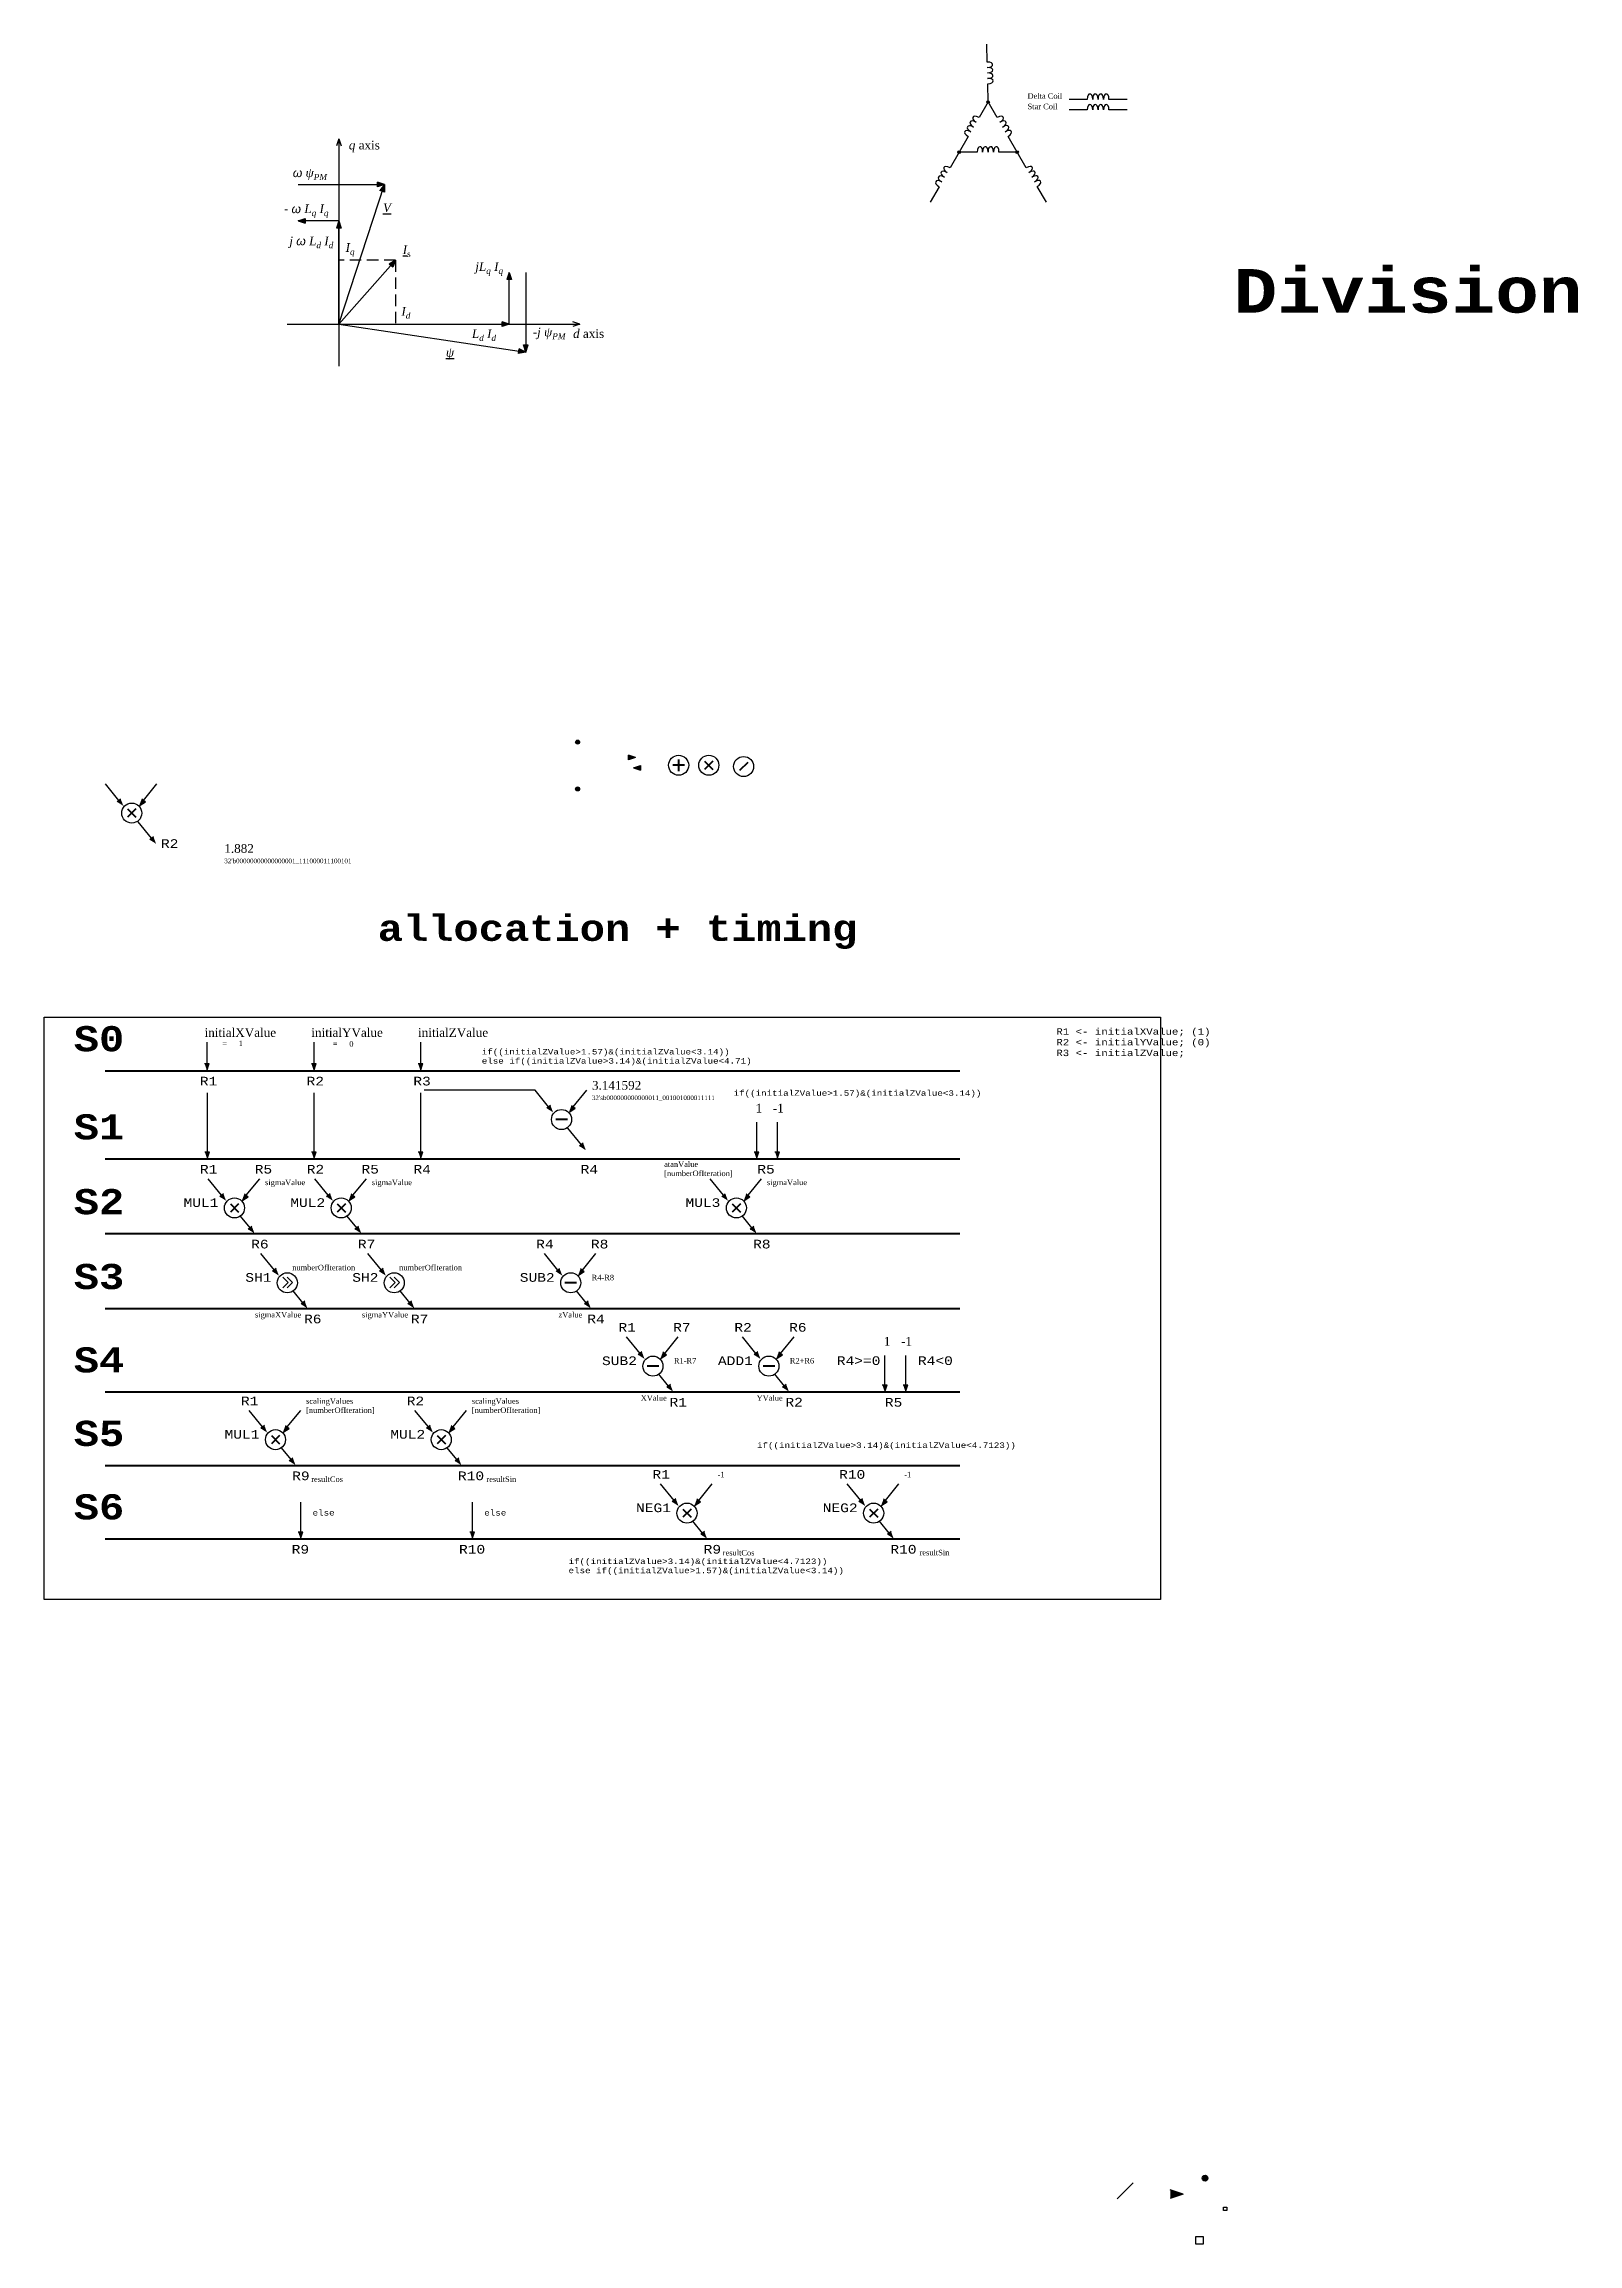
# Model space of a CAD drawing. Header units: millimetres. Extents: x 0 to 7305, y 0 to 6739.
# Drawn here: x 7271.03 to 7304.53, y 6691.1 to 6739.14 of the extents above; entities outside this region: 2.
import ezdxf

# ---------------------------------------------------------------- set-up
doc = ezdxf.new("R2010")
doc.units = ezdxf.units.MM
doc.linetypes.add('DASHED', pattern=[0.75, 0.5, -0.25])
doc.layers.add('allocation', color=1, linetype='Continuous')
doc.layers.add('RTL', color=7, linetype='Continuous')
for name, color, linetype, lineweight in [('bold', 7, 'Continuous', 30), ('bolder', 7, 'Continuous', 40), ('state-divider', 92, 'Continuous', 40)]:
    doc.layers.add(name, color=color, linetype=linetype, lineweight=lineweight)
doc.layers.add('print-not-visible', color=7, linetype='Continuous', plot=False)
doc.styles.add('Times', font='Times New Roman.ttf')

msp = doc.modelspace()

# ---------------------------------------------------------------- texts
at = {"color": 0, "ltscale": 0.005, "char_height": 0.19, "attachment_point": 1, "style": 'Times'}
for s, insert in [('\\A1;{\\fTimes New Roman|b0|i1|c238|p0;\\LV}', (7278.433, 6735.662)), ('\\A1;{\\fTimes New Roman|b0|i1|c238|p0;\\LI\\fTimes New Roman|b0|i0|c238|p0;\\H0.7x;\\l\\S^ s;}', (7278.864, 6734.743)), ('\\A1;{\\fTimes New Roman|b0|i1|c0|p0;\\Lψ}', (7279.807, 6732.499))]:
    msp.add_mtext_dynamic_manual_height_columns(s, width=0.84994, gutter_width=0.95, heights=[0], dxfattribs=dict(at, insert=insert))
at = {"ltscale": 0.005, "attachment_point": 1, "style": 'Times'}
for s, insert, char_height in [('{\\fCourier New|b1|i0|c238|p0;Division}', (7297.008, 6734.224), 0.95), ('{\\fCourier New|b1|i0|c238|p0;allocation + timing}', (7278.319, 6720.105), 0.55)]:
    msp.add_mtext_dynamic_manual_height_columns(s, width=13.08002, gutter_width=0.95, heights=[0.984], dxfattribs=dict(at, insert=insert, char_height=char_height))
at = {"layer": 'allocation', "ltscale": 0.005, "char_height": 0.19, "attachment_point": 1, "style": 'Times'}
for s, insert in [('{\\fCourier New|b0|i0|c238|p0;R2}', (7273.585, 6721.775)), ('{\\fCourier New|b0|i0|c238|p0;R1}', (7274.434, 6716.588)), ('{\\fCourier New|b0|i0|c238|p0;R2}', (7276.765, 6716.588)), ('{\\fCourier New|b0|i0|c238|p0;R3}', (7279.096, 6716.588)), ('{\\fCourier New|b0|i0|c238|p0;R1}', (7274.436, 6714.664)), ('{\\fCourier New|b0|i0|c238|p0;R5}', (7275.632, 6714.664)), ('{\\fCourier New|b0|i0|c238|p0;R2}', (7276.767, 6714.664)), ('{\\fCourier New|b0|i0|c238|p0;R5}', (7277.963, 6714.664)), ('{\\fCourier New|b0|i0|c238|p0;R4}', (7279.098, 6714.664)), ('{\\fCourier New|b0|i0|c238|p0;R4}', (7282.749, 6714.664)), ('{\\fCourier New|b0|i0|c238|p0;R5}', (7286.607, 6714.664)), ('{\\fCourier New|b0|i0|c238|p0;R6}', (7275.555, 6713.029)), ('{\\fCourier New|b0|i0|c238|p0;R7}', (7277.886, 6713.029)), ('{\\fCourier New|b0|i0|c238|p0;R4}', (7281.778, 6713.029)), ('{\\fCourier New|b0|i0|c238|p0;R8}', (7282.974, 6713.029)), ('{\\fCourier New|b0|i0|c238|p0;R8}', (7286.515, 6713.029)), ('{\\fCourier New|b0|i0|c238|p0;R6}', (7276.709, 6711.394)), ('{\\fCourier New|b0|i0|c238|p0;R7}', (7279.043, 6711.394)), ('{\\fCourier New|b0|i0|c238|p0;R4}', (7282.894, 6711.395)), ('{\\fCourier New|b0|i0|c238|p0;R1}', (7283.574, 6711.211)), ('{\\fCourier New|b0|i0|c238|p0;R7}', (7284.77, 6711.211)), ('{\\fCourier New|b0|i0|c238|p0;R2}', (7286.105, 6711.211)), ('{\\fCourier New|b0|i0|c238|p0;R6}', (7287.301, 6711.211)), ('{\\fCourier New|b0|i0|c238|p0;R1}', (7275.332, 6709.604)), ('{\\fCourier New|b0|i0|c238|p0;R2}', (7278.951, 6709.604)), ('{\\fCourier New|b0|i0|c238|p0;R1}', (7284.69, 6709.577)), ('{\\fCourier New|b0|i0|c238|p0;R2}', (7287.22, 6709.577)), ('{\\fCourier New|b0|i0|c238|p0;R5}', (7289.392, 6709.574)), ('{\\fCourier New|b0|i0|c238|p0;R9}', (7276.45, 6707.969)), ('{\\fCourier New|b0|i0|c238|p0;R10}', (7280.07, 6707.969)), ('{\\fCourier New|b0|i0|c238|p0;R1}', (7284.317, 6708)), ('{\\fCourier New|b0|i0|c238|p0;R10}', (7288.393, 6708)), ('{\\fCourier New|b0|i0|c238|p0;R9}', (7276.439, 6706.365)), ('{\\fCourier New|b0|i0|c238|p0;R10}', (7280.093, 6706.365)), ('{\\fCourier New|b0|i0|c238|p0;R9}', (7285.435, 6706.365)), ('{\\fCourier New|b0|i0|c238|p0;R10}', (7289.512, 6706.365))]:
    msp.add_mtext_dynamic_manual_height_columns(s, width=0.84994, gutter_width=0.95, heights=[0], dxfattribs=dict(at, insert=insert))
at = {"layer": 'allocation', "color": 4, "ltscale": 0.005, "char_height": 0.12, "attachment_point": 1, "style": 'Times'}
for s, width, gutter_width, heights, insert in [('{\\fCourier New|b0|i0|c238|p0;if((initialZValue>1.57)&(initialZValue<3.14))\\Pelse if((initialZValue>3.14)&(initialZValue<4.71)}', 6.94721, 6.661338147750939e-16, [0.593], (7280.59, 6717.195)), ('{\\fCourier New|b0|i0|c238|p0;if((initialZValue>1.57)&(initialZValue<3.14))}', 5.61484, 6.661338147750939e-16, [0.254], (7286.089, 6716.292)), ('{\\fCourier New|b0|i0|c238|p0;if((initialZValue>3.14)&(initialZValue<4.7123))}', 6.30358, 0.95, [0.615], (7286.6, 6708.603)), ('{\\fCourier New|b0|i0|c238|p0;else}', 0.81909, 0.95, [0.243], (7276.896, 6707.127)), ('{\\fCourier New|b0|i0|c238|p0;else}', 0.81909, 0.95, [0.243], (7280.645, 6707.127)), ('{\\fCourier New|b0|i0|c238|p0;if((initialZValue>3.14)&(initialZValue<4.7123))\\Pelse if((initialZValue>1.57)&(initialZValue<3.14))}', 6.30358, 0.95, [0.615], (7282.485, 6706.068))]:
    msp.add_mtext_dynamic_manual_height_columns(s, width=width, gutter_width=gutter_width, heights=heights, dxfattribs=dict(at, insert=insert))
at = {"layer": 'allocation', "color": 6, "ltscale": 0.005, "char_height": 0.19, "attachment_point": 1, "style": 'Times'}
for s, insert in [('{\\fCourier New|b0|i0|c238|p0;MUL1}', (7274.078, 6713.935)), ('{\\fCourier New|b0|i0|c238|p0;MUL2}', (7276.409, 6713.935)), ('{\\fCourier New|b0|i0|c238|p0;MUL3}', (7285.038, 6713.935)), ('{\\fCourier New|b0|i0|c238|p0;SH1}', (7275.427, 6712.301)), ('{\\fCourier New|b0|i0|c238|p0;SH2}', (7277.762, 6712.301)), ('{\\fCourier New|b0|i0|c238|p0;SUB2}', (7281.42, 6712.301)), ('{\\fCourier New|b0|i0|c238|p0;SUB2}', (7283.216, 6710.482)), ('{\\fCourier New|b0|i0|c238|p0;ADD1}', (7285.747, 6710.482)), ('{\\fCourier New|b0|i0|c238|p0;R4>=0}', (7288.343, 6710.484)), ('{\\fCourier New|b0|i0|c238|p0;R4<0}', (7290.114, 6710.484)), ('{\\fCourier New|b0|i0|c238|p0;MUL1}', (7274.974, 6708.876)), ('{\\fCourier New|b0|i0|c238|p0;MUL2}', (7278.593, 6708.876)), ('{\\fCourier New|b0|i0|c238|p0;NEG1}', (7283.959, 6707.271)), ('{\\fCourier New|b0|i0|c238|p0;NEG2}', (7288.035, 6707.271))]:
    msp.add_mtext_dynamic_manual_height_columns(s, width=0.84994, gutter_width=0.95, heights=[0], dxfattribs=dict(at, insert=insert))
at = {"layer": 'bolder', "color": 0, "ltscale": 0.005, "attachment_point": 1, "style": 'Times'}
for s, width, heights, insert, char_height in [('{\\fTimes New Roman|b0|i0|c238|p0;Delta Coil}', 0.84994, [0], (7292.507, 6738.065), 0.12), ('{\\fTimes New Roman|b0|i0|c238|p0;Star Coil}', 0.84994, [0], (7292.507, 6737.835), 0.12), ('{\\fTimes New Roman|b0|i1|c238|p0;q\\fTimes New Roman|b0|i0|c238|p0; axis}', 0.84994, [0], (7277.687, 6737.027), 0.19), ('\\A1;{\\fArial|b0|i1|c0|p0;ω\\fTimes New Roman|b0|i1|c238|p0; \\fTimes New Roman|b0|i1|c0|p0;ψ\\fTimes New Roman|b0|i1|c238|p0;\\H0.7x;\\S^ PM;}', 0.84994, [0], (7276.464, 6736.423), 0.19), ('\\A1;\\pxi-3,l4,t4;{\\fArial|b0|i1|c238|p0;- \\fArial|b0|i1|c0|p0;ω\\fArial|b0|i1|c238|p0; \\fTimes New Roman|b0|i1|c238|p0;L\\H0.7x;\\S^ q;\\H1.42857x; I\\H0.7x;\\S^ q;}', 2.8081, [0.891], (7276.083, 6735.636), 0.19), ('\\A1;{\\fTimes New Roman|b0|i1|c238|p0;j \\fArial|b0|i1|c0|p0;ω\\fArial|b0|i1|c238|p0; \\fTimes New Roman|b0|i1|c238|p0;L\\H0.7x;\\S^ d;\\H1.42857x; I\\H0.7x;\\S^ d;}', 1.44973, [0.363], (7276.388, 6734.934), 0.19), ('\\A1;{\\fTimes New Roman|b0|i1|c238|p0;I\\H0.7x;\\S^ q;}', 0.84994, [0], (7277.617, 6734.791), 0.19), ('\\A1;{\\fTimes New Roman|b0|i1|c238|p0;jL\\H0.7x;\\S^ q;\\H1.42857x; I\\H0.7x;\\S^ q;}', 0.84994, [0], (7280.448, 6734.374), 0.19), ('\\A1;{\\fTimes New Roman|b0|i1|c238|p0;I\\H0.7x;\\S^ d;}', 0.84994, [0], (7278.835, 6733.396), 0.19), ('\\A1;{\\fTimes New Roman|b0|i1|c238|p0;L\\H0.7x;\\S^ d;\\H1.42857x; I\\H0.7x;\\S^ d;}', 0.84994, [0], (7280.374, 6732.909), 0.19), ('\\A1;{\\fTimes New Roman|b0|i1|c238|p0;-j \\fTimes New Roman|b0|i1|c0|p0;ψ\\fTimes New Roman|b0|i1|c238|p0;\\H0.7x;\\S^ PM;}', 0.84994, [0], (7281.703, 6732.945), 0.19), ('{\\fTimes New Roman|b0|i1|c238|p0;d\\fTimes New Roman|b0|i0|c238|p0; axis}', 0.84994, [0], (7282.584, 6732.911), 0.19), ("{\\fTimes New Roman|b0|i0|c238|p0;1.882\\P\\H0.52632x;32'b00000000000000001_111000011100101}", 0.84994, [0], (7274.968, 6721.668), 0.19), ('{\\fTimes New Roman|b0|i0|c238|p0;initialXValue}', 0.84994, [0], (7274.537, 6717.649), 0.19), ('\\pxi-3,l4,t4;{\\fTimes New Roman|b0|i0|c238|p0;=^I1}', 0.8851, [0.202], (7274.803, 6717.378), 0.12), ('{\\fTimes New Roman|b0|i0|c238|p0;initialYValue}', 0.84994, [0], (7276.868, 6717.649), 0.19), ('\\pxi-3,l4,t4;{\\fTimes New Roman|b0|i0|c238|p0;=^I0}', 0.84994, [0], (7277.218, 6717.366), 0.12), ('{\\fTimes New Roman|b0|i0|c238|p0;initialZValue}', 0.84994, [0], (7279.199, 6717.649), 0.19), ("{\\fTimes New Roman|b0|i0|c238|p0;3.141592^J\\H0.52632x;32'sb000000000000011_001001000011111}", 0.84994, [0], (7282.996, 6716.496), 0.19), ('{\\fTimes New Roman|b0|i0|c238|p0;1}', 0.84994, [0], (7286.569, 6715.997), 0.19), ('{\\fTimes New Roman|b0|i0|c238|p0;-1}', 0.84994, [0], (7286.945, 6715.997), 0.19), ('{\\fTimes New Roman|b0|i0|c238|p0;atanValue\\P[numberOfIteration]}', 0.84994, [0], (7284.572, 6714.739), 0.12), ('{\\fTimes New Roman|b0|i0|c238|p0;sigmaValue}', 0.84994, [0], (7275.858, 6714.342), 0.12), ('{\\fTimes New Roman|b0|i0|c238|p0;sigmaValue}', 0.84994, [0], (7278.189, 6714.342), 0.12), ('{\\fTimes New Roman|b0|i0|c238|p0;sigmaValue}', 0.84994, [0], (7286.818, 6714.342), 0.12), ('{\\fTimes New Roman|b0|i0|c238|p0;numberOfIteration}', 0.84994, [0], (7276.451, 6712.482), 0.12), ('{\\fTimes New Roman|b0|i0|c238|p0;numberOfIteration}', 0.84994, [0], (7278.786, 6712.482), 0.12), ('{\\fTimes New Roman|b0|i0|c238|p0;R4-R8}', 0.84994, [0], (7282.99, 6712.264), 0.12), ('{\\fTimes New Roman|b0|i0|c238|p0;sigmaXValue}', 0.84994, [0], (7275.639, 6711.452), 0.12), ('{\\fTimes New Roman|b0|i0|c238|p0;sigmaYValue}', 0.84994, [0], (7277.974, 6711.452), 0.12), ('{\\fTimes New Roman|b0|i0|c238|p0;zValue}', 0.84994, [0], (7282.266, 6711.452), 0.12), ('{\\fTimes New Roman|b0|i0|c238|p0;1}', 0.84994, [0], (7289.369, 6710.907), 0.19), ('{\\fTimes New Roman|b0|i0|c238|p0;-1}', 0.84994, [0], (7289.745, 6710.907), 0.19), ('{\\fTimes New Roman|b0|i0|c238|p0;R1-R7}', 0.84994, [0], (7284.786, 6710.446), 0.12), ('{\\fTimes New Roman|b0|i0|c238|p0;R2+R6}', 0.84994, [0], (7287.317, 6710.446), 0.12), ('{\\fTimes New Roman|b0|i0|c238|p0;XValue}', 0.84994, [0], (7284.061, 6709.634), 0.12), ('{\\fTimes New Roman|b0|i0|c238|p0;YValue}', 0.84994, [0], (7286.592, 6709.634), 0.12), ('{\\fTimes New Roman|b0|i0|c238|p0;scalingValues\\P[numberOfIteration]}', 0.84994, [0], (7276.754, 6709.567), 0.12), ('{\\fTimes New Roman|b0|i0|c238|p0;scalingValues\\P[numberOfIteration]}', 0.84994, [0], (7280.374, 6709.567), 0.12), ('{\\fTimes New Roman|b0|i0|c238|p0;resultCos}', 0.84994, [0], (7276.867, 6707.86), 0.12), ('{\\fTimes New Roman|b0|i0|c238|p0;resultSin}', 0.84994, [0], (7280.691, 6707.86), 0.12), ('{\\fTimes New Roman|b0|i0|c238|p0;-1}', 0.84994, [0], (7285.739, 6707.962), 0.12), ('{\\fTimes New Roman|b0|i0|c238|p0;-1}', 0.84994, [0], (7289.815, 6707.962), 0.12), ('{\\fTimes New Roman|b0|i0|c238|p0;resultCos}', 0.84994, [0], (7285.852, 6706.255), 0.12), ('{\\fTimes New Roman|b0|i0|c238|p0;resultSin}', 0.84994, [0], (7290.149, 6706.258), 0.12)]:
    msp.add_mtext_dynamic_manual_height_columns(s, width=width, gutter_width=0.95, heights=heights, dxfattribs=dict(at, insert=insert, char_height=char_height))
at = {"layer": 'RTL', "ltscale": 0.005, "insert": (7293.136, 6717.646), "char_height": 0.14, "attachment_point": 1, "style": 'Times'}
msp.add_mtext_dynamic_manual_height_columns('{\\fCourier New|b0|i0|c238|p0;R1 <- initialXValue; (1)\\PR2 <- initialYValue; (0)\\PR3 <- initialZValue;}', width=3.59505, gutter_width=0.95, heights=[1.176], dxfattribs=at)
at = {"layer": 'state-divider', "ltscale": 0.005, "char_height": 0.55, "attachment_point": 1, "style": 'Times'}
for s, insert in [('{\\fCourier New|b1|i0|c238|p0;S0}', (7271.681, 6717.694)), ('{\\fCourier New|b1|i0|c238|p0;S1}', (7271.681, 6715.77)), ('{\\fCourier New|b1|i0|c238|p0;S2}', (7271.681, 6714.136)), ('{\\fCourier New|b1|i0|c238|p0;S3}', (7271.681, 6712.502)), ('{\\fCourier New|b1|i0|c238|p0;S4}', (7271.681, 6710.681)), ('{\\fCourier New|b1|i0|c238|p0;S5}', (7271.681, 6709.076)), ('{\\fCourier New|b1|i0|c238|p0;S6}', (7271.681, 6707.472))]:
    msp.add_mtext_dynamic_manual_height_columns(s, width=0.84994, gutter_width=0.95, heights=[0], dxfattribs=dict(at, insert=insert))

# ---------------------------------------------------------------- blocks, each defined once
blk = doc.blocks.new('plus operation')
at = {"layer": 'bold', "color": 0, "ltscale": 0.005}
blk.add_circle((0, 0), 0.219, dxfattribs=at)
at = {"layer": 'bolder', "color": 0, "ltscale": 0.005}
for p, q in [((0.127, 0), (-0.127, 0)), ((0, 0.127), (0, -0.127))]:
    blk.add_line(p, q, dxfattribs=at)
blk = doc.blocks.new('multiply operation')
at = {"layer": 'bold', "color": 0, "ltscale": 0.005}
blk.add_circle((0, 0), 0.219, dxfattribs=at)
at = {"layer": 'bolder', "color": 0, "ltscale": 0.005}
for p, q in [((-0.09, 0.09), (0.09, -0.09)), ((0.09, 0.09), (-0.09, -0.09))]:
    blk.add_line(p, q, dxfattribs=at)
blk = doc.blocks.new('divide operation')
at = {"layer": 'bold', "color": 0, "ltscale": 0.005}
blk.add_circle((0, 0), 0.219, dxfattribs=at)
at = {"layer": 'bolder', "color": 0, "ltscale": 0.005}
blk.add_line((0.09, 0.09), (-0.09, -0.09), dxfattribs=at)
blk = doc.blocks.new('subtract operation')
at = {"layer": 'bold', "color": 0, "ltscale": 0.005}
blk.add_circle((0, 0), 0.219, dxfattribs=at)
at = {"layer": 'bolder', "color": 0, "ltscale": 0.005}
blk.add_line((0.127, 0), (-0.127, 0), dxfattribs=at)
blk = doc.blocks.new('shift-right')
at = {"layer": 'bold', "ltscale": 0.005}
for p, q in [((-0.097, 0.121), (0.021, 0.005)), ((-0.097, -0.111), (0.021, 0.005)), ((-0.003, 0.121), (0.114, 0.005)), ((-0.003, -0.111), (0.114, 0.005))]:
    blk.add_line(p, q, dxfattribs=at)
at = {"layer": 'bold', "color": 0, "ltscale": 0.005}
blk.add_circle((0, 0), 0.219, dxfattribs=at)
blk = doc.blocks.new('Buzení')
at = {"color": 7, "linetype": 'Continuous'}
for p, q in [((-0.344, 0), (-0.5, 0)), ((0, 0), (-0.156, 0))]:
    blk.add_line(p, q, dxfattribs=at)
for points in [[(-0.297, 0), (-0.297, 0.035), (-0.309, 0.048), (-0.322, 0.047), (-0.333, 0.046), (-0.344, 0.035), (-0.344, 0)], [(-0.25, 0), (-0.25, 0.035), (-0.262, 0.048), (-0.275, 0.047), (-0.286, 0.046), (-0.297, 0.035), (-0.297, 0)], [(-0.203, 0), (-0.203, 0.035), (-0.215, 0.048), (-0.228, 0.047), (-0.239, 0.046), (-0.25, 0.035), (-0.25, 0)], [(-0.156, 0), (-0.156, 0.035), (-0.169, 0.048), (-0.181, 0.047), (-0.192, 0.046), (-0.203, 0.035), (-0.203, 0)]]:
    blk.add_open_spline(points, degree=3, knots=[0, 0, 0, 0, 0.2364227, 0.2364227, 0.2364227, 0.4487309, 0.4487309, 0.4487309, 0.4487309], dxfattribs=at)

# ---------------------------------------------------------------- hatches: boundary and pattern name
at = {"ltscale": 0.005}
h = msp.add_hatch(color=0, dxfattribs=at)
h.dxf.hatch_style = 1
h.paths.add_polyline_path([(7278.466, 6736.07), (7278.312, 6736.07), (7278.312, 6736.018)])
h.paths.add_polyline_path([(7278.312, 6736.121), (7278.312, 6736.07), (7278.466, 6736.07)])
h = msp.add_hatch(color=0, dxfattribs=at)
h.dxf.hatch_style = 1
h.paths.add_polyline_path([(7278.466, 6736.07), (7278.416, 6735.924), (7278.464, 6735.907)])
h.paths.add_polyline_path([(7278.367, 6735.941), (7278.416, 6735.924), (7278.466, 6736.07)])
h = msp.add_hatch(color=0, dxfattribs=at)
h.dxf.hatch_style = 1
h.paths.add_polyline_path([(7276.578, 6735.275), (7276.732, 6735.275), (7276.732, 6735.327)])
h.paths.add_polyline_path([(7276.732, 6735.224), (7276.732, 6735.275), (7276.578, 6735.275)])
h = msp.add_hatch(color=0, dxfattribs=at)
h.dxf.hatch_style = 1
h.paths.add_polyline_path([(7277.469, 6735.275), (7277.469, 6735.121), (7277.52, 6735.121)])
h.paths.add_polyline_path([(7277.417, 6735.121), (7277.469, 6735.121), (7277.469, 6735.275)])
h = msp.add_hatch(color=0, dxfattribs=at)
h.dxf.hatch_style = 1
h.paths.add_polyline_path([(7278.708, 6734.416), (7278.609, 6734.297), (7278.648, 6734.264)])
h.paths.add_polyline_path([(7278.569, 6734.33), (7278.609, 6734.297), (7278.708, 6734.416)])
h = msp.add_hatch(color=0, dxfattribs=at)
h.dxf.hatch_style = 1
h.paths.add_polyline_path([(7281.186, 6734.15), (7281.186, 6733.996), (7281.238, 6733.996)])
h.paths.add_polyline_path([(7281.135, 6733.996), (7281.186, 6733.996), (7281.186, 6734.15)])
h = msp.add_hatch(color=0, dxfattribs=at)
h.dxf.hatch_style = 1
h.paths.add_polyline_path([(7281.186, 6733.024), (7281.032, 6733.024), (7281.032, 6732.972)])
h.paths.add_polyline_path([(7281.032, 6733.075), (7281.032, 6733.024), (7281.186, 6733.024)])
h = msp.add_hatch(color=0, dxfattribs=at)
h.dxf.hatch_style = 1
h.paths.add_polyline_path([(7281.553, 6732.413), (7281.4, 6732.435), (7281.393, 6732.384)])
h.paths.add_polyline_path([(7281.407, 6732.486), (7281.4, 6732.435), (7281.553, 6732.413)])
h = msp.add_hatch(color=0, dxfattribs=at)
h.dxf.hatch_style = 1
h.paths.add_polyline_path([(7281.553, 6732.413), (7281.553, 6732.568), (7281.501, 6732.568)])
h.paths.add_polyline_path([(7281.604, 6732.568), (7281.553, 6732.568), (7281.553, 6732.413)])
h = msp.add_hatch(color=0, dxfattribs=at)
h.dxf.hatch_style = 1
h.paths.add_polyline_path([(7283.947, 6723.558), (7283.793, 6723.558), (7283.793, 6723.507)])
h.paths.add_polyline_path([(7283.793, 6723.609), (7283.793, 6723.558), (7283.947, 6723.558)])
h = msp.add_hatch(color=0, dxfattribs=at)
h.dxf.hatch_style = 1
h.paths.add_polyline_path([(7283.904, 6723.332), (7284.058, 6723.332), (7284.058, 6723.384)])
h.paths.add_polyline_path([(7284.058, 6723.281), (7284.058, 6723.332), (7283.904, 6723.332)])
h = msp.add_hatch(color=0, dxfattribs=at)
h.dxf.hatch_style = 1
h.paths.add_polyline_path([(7273.107, 6722.504), (7273.204, 6722.623), (7273.164, 6722.656)])
h.paths.add_polyline_path([(7273.244, 6722.591), (7273.204, 6722.623), (7273.107, 6722.504)])
h = msp.add_hatch(color=0, dxfattribs=at)
h.dxf.hatch_style = 1
h.paths.add_polyline_path([(7274.59, 6716.721), (7274.59, 6716.876), (7274.538, 6716.876)])
h.paths.add_polyline_path([(7274.641, 6716.876), (7274.59, 6716.876), (7274.59, 6716.721)])
h = msp.add_hatch(color=0, dxfattribs=at)
h.dxf.hatch_style = 1
h.paths.add_polyline_path([(7276.921, 6716.721), (7276.921, 6716.876), (7276.869, 6716.876)])
h.paths.add_polyline_path([(7276.972, 6716.876), (7276.921, 6716.876), (7276.921, 6716.721)])
h = msp.add_hatch(color=0, dxfattribs=at)
h.dxf.hatch_style = 1
h.paths.add_polyline_path([(7279.253, 6716.721), (7279.252, 6716.876), (7279.201, 6716.876)])
h.paths.add_polyline_path([(7279.304, 6716.876), (7279.252, 6716.876), (7279.253, 6716.721)])
h = msp.add_hatch(color=0, dxfattribs=at)
h.dxf.hatch_style = 1
h.paths.add_polyline_path([(7282.492, 6715.811), (7282.589, 6715.931), (7282.549, 6715.964)])
h.paths.add_polyline_path([(7282.629, 6715.899), (7282.589, 6715.931), (7282.492, 6715.811)])
h = msp.add_hatch(color=0, dxfattribs=at)
h.dxf.hatch_style = 1
h.paths.add_polyline_path([(7274.592, 6714.798), (7274.592, 6714.952), (7274.54, 6714.952)])
h.paths.add_polyline_path([(7274.643, 6714.952), (7274.592, 6714.952), (7274.592, 6714.798)])
h = msp.add_hatch(color=0, dxfattribs=at)
h.dxf.hatch_style = 1
h.paths.add_polyline_path([(7276.923, 6714.798), (7276.923, 6714.952), (7276.871, 6714.952)])
h.paths.add_polyline_path([(7276.974, 6714.952), (7276.923, 6714.952), (7276.923, 6714.798)])
h = msp.add_hatch(color=0, dxfattribs=at)
h.dxf.hatch_style = 1
h.paths.add_polyline_path([(7279.254, 6714.798), (7279.254, 6714.952), (7279.203, 6714.952)])
h.paths.add_polyline_path([(7279.305, 6714.952), (7279.254, 6714.952), (7279.254, 6714.798)])
h = msp.add_hatch(color=0, dxfattribs=at)
h.dxf.hatch_style = 1
h.paths.add_polyline_path([(7286.588, 6714.798), (7286.587, 6714.952), (7286.536, 6714.952)])
h.paths.add_polyline_path([(7286.639, 6714.952), (7286.587, 6714.952), (7286.588, 6714.798)])
h = msp.add_hatch(color=0, dxfattribs=at)
h.dxf.hatch_style = 1
h.paths.add_polyline_path([(7287.042, 6714.798), (7287.042, 6714.952), (7286.991, 6714.952)])
h.paths.add_polyline_path([(7287.093, 6714.952), (7287.042, 6714.952), (7287.042, 6714.798)])
h = msp.add_hatch(color=0, dxfattribs=at)
h.dxf.hatch_style = 1
h.paths.add_polyline_path([(7275.35, 6713.881), (7275.447, 6714), (7275.407, 6714.033)])
h.paths.add_polyline_path([(7275.487, 6713.968), (7275.447, 6714), (7275.35, 6713.881)])
h = msp.add_hatch(color=0, dxfattribs=at)
h.dxf.hatch_style = 1
h.paths.add_polyline_path([(7277.681, 6713.881), (7277.778, 6714), (7277.738, 6714.033)])
h.paths.add_polyline_path([(7277.818, 6713.968), (7277.778, 6714), (7277.681, 6713.881)])
h = msp.add_hatch(color=0, dxfattribs=at)
h.dxf.hatch_style = 1
h.paths.add_polyline_path([(7286.31, 6713.881), (7286.407, 6714), (7286.367, 6714.033)])
h.paths.add_polyline_path([(7286.447, 6713.968), (7286.407, 6714), (7286.31, 6713.881)])
h = msp.add_hatch(color=0, dxfattribs=at)
h.dxf.hatch_style = 1
h.paths.add_polyline_path([(7282.692, 6712.246), (7282.789, 6712.366), (7282.749, 6712.398)])
h.paths.add_polyline_path([(7282.829, 6712.333), (7282.789, 6712.366), (7282.692, 6712.246)])
h = msp.add_hatch(color=0, dxfattribs=at)
h.dxf.hatch_style = 1
h.paths.add_polyline_path([(7284.488, 6710.428), (7284.585, 6710.547), (7284.545, 6710.58)])
h.paths.add_polyline_path([(7284.625, 6710.515), (7284.585, 6710.547), (7284.488, 6710.428)])
h = msp.add_hatch(color=0, dxfattribs=at)
h.dxf.hatch_style = 1
h.paths.add_polyline_path([(7287.019, 6710.428), (7287.116, 6710.547), (7287.076, 6710.58)])
h.paths.add_polyline_path([(7287.156, 6710.515), (7287.116, 6710.547), (7287.019, 6710.428)])
h = msp.add_hatch(color=0, dxfattribs=at)
h.dxf.hatch_style = 1
h.paths.add_polyline_path([(7289.388, 6709.708), (7289.387, 6709.862), (7289.336, 6709.862)])
h.paths.add_polyline_path([(7289.439, 6709.862), (7289.387, 6709.862), (7289.388, 6709.708)])
h = msp.add_hatch(color=0, dxfattribs=at)
h.dxf.hatch_style = 1
h.paths.add_polyline_path([(7289.842, 6709.708), (7289.842, 6709.862), (7289.79, 6709.862)])
h.paths.add_polyline_path([(7289.893, 6709.862), (7289.842, 6709.862), (7289.842, 6709.708)])
h = msp.add_hatch(color=0, dxfattribs=at)
h.dxf.hatch_style = 1
h.paths.add_polyline_path([(7276.246, 6708.821), (7276.343, 6708.941), (7276.303, 6708.973)])
h.paths.add_polyline_path([(7276.383, 6708.908), (7276.343, 6708.941), (7276.246, 6708.821)])
h = msp.add_hatch(color=0, dxfattribs=at)
h.dxf.hatch_style = 1
h.paths.add_polyline_path([(7279.865, 6708.821), (7279.962, 6708.941), (7279.923, 6708.973)])
h.paths.add_polyline_path([(7280.002, 6708.908), (7279.962, 6708.941), (7279.865, 6708.821)])
h = msp.add_hatch(color=0, dxfattribs=at)
h.dxf.hatch_style = 1
h.paths.add_polyline_path([(7285.23, 6707.216), (7285.328, 6707.336), (7285.288, 6707.369)])
h.paths.add_polyline_path([(7285.368, 6707.304), (7285.328, 6707.336), (7285.23, 6707.216)])
h = msp.add_hatch(color=0, dxfattribs=at)
h.dxf.hatch_style = 1
h.paths.add_polyline_path([(7289.307, 6707.216), (7289.404, 6707.336), (7289.364, 6707.369)])
h.paths.add_polyline_path([(7289.444, 6707.304), (7289.404, 6707.336), (7289.307, 6707.216)])
h = msp.add_hatch(color=0, dxfattribs=at)
h.dxf.hatch_style = 1
h.paths.add_polyline_path([(7276.632, 6706.499), (7276.632, 6706.653), (7276.58, 6706.653)])
h.paths.add_polyline_path([(7276.683, 6706.653), (7276.632, 6706.653), (7276.632, 6706.499)])
h = msp.add_hatch(color=0, dxfattribs=at)
h.dxf.hatch_style = 1
h.paths.add_polyline_path([(7280.381, 6706.499), (7280.381, 6706.653), (7280.33, 6706.653)])
h.paths.add_polyline_path([(7280.433, 6706.653), (7280.381, 6706.653), (7280.381, 6706.499)])
h = msp.add_hatch(color=0, dxfattribs=at)
h.dxf.hatch_style = 1
h.paths.add_polyline_path([(7295.904, 6692.187), (7295.624, 6692.187), (7295.624, 6692.094)])
h.paths.add_polyline_path([(7295.624, 6692.28), (7295.624, 6692.187), (7295.904, 6692.187)])
at = {"layer": 'allocation', "ltscale": 0.005}
h = msp.add_hatch(color=256, dxfattribs=at)
h.dxf.hatch_style = 1
h.paths.add_polyline_path([(7282.727, 6722.873, 1), (7282.639, 6722.873, 1)])
at = {"layer": 'bold', "ltscale": 0.005}
h = msp.add_hatch(color=250, dxfattribs=at)
h.dxf.hatch_style = 1
h.paths.add_polyline_path([(7291.619, 6737.874, 1), (7291.674, 6737.874, 1)])
h = msp.add_hatch(color=250, dxfattribs=at)
h.dxf.hatch_style = 1
h.paths.add_polyline_path([(7290.986, 6736.778, 1), (7291.041, 6736.778, 1)])
h = msp.add_hatch(color=250, dxfattribs=at)
h.dxf.hatch_style = 1
h.paths.add_polyline_path([(7292.251, 6736.778, 1), (7292.306, 6736.778, 1)])
at = {"layer": 'bold', "ltscale": 0.005, "true_color": 0xffffff}
h = msp.add_hatch(color=7, dxfattribs=at)
h.dxf.hatch_style = 1
h.paths.add_polyline_path([(7282.727, 6723.895, 1), (7282.639, 6723.895, 1)])
at = {"layer": 'bold', "ltscale": 0.005}
h = msp.add_hatch(color=0, dxfattribs=at)
h.dxf.hatch_style = 1
h.paths.add_polyline_path([(7272.763, 6722.504), (7272.665, 6722.623), (7272.705, 6722.656)])
h.paths.add_polyline_path([(7272.626, 6722.591), (7272.665, 6722.623), (7272.763, 6722.504)])
h = msp.add_hatch(color=0, dxfattribs=at)
h.dxf.hatch_style = 1
h.paths.add_polyline_path([(7273.479, 6721.675), (7273.381, 6721.795), (7273.421, 6721.827)])
h.paths.add_polyline_path([(7273.341, 6721.762), (7273.381, 6721.795), (7273.479, 6721.675)])
h = msp.add_hatch(color=0, dxfattribs=at)
h.dxf.hatch_style = 1
h.paths.add_polyline_path([(7282.147, 6715.811), (7282.05, 6715.931), (7282.09, 6715.964)])
h.paths.add_polyline_path([(7282.01, 6715.899), (7282.05, 6715.931), (7282.147, 6715.811)])
h = msp.add_hatch(color=0, dxfattribs=at)
h.dxf.hatch_style = 1
h.paths.add_polyline_path([(7282.863, 6714.983), (7282.766, 6715.103), (7282.806, 6715.135)])
h.paths.add_polyline_path([(7282.726, 6715.07), (7282.766, 6715.103), (7282.863, 6714.983)])
h = msp.add_hatch(color=0, dxfattribs=at)
h.dxf.hatch_style = 1
h.paths.add_polyline_path([(7275.006, 6713.881), (7274.908, 6714), (7274.948, 6714.033)])
h.paths.add_polyline_path([(7274.868, 6713.968), (7274.908, 6714), (7275.006, 6713.881)])
h = msp.add_hatch(color=0, dxfattribs=at)
h.dxf.hatch_style = 1
h.paths.add_polyline_path([(7277.337, 6713.881), (7277.239, 6714), (7277.279, 6714.033)])
h.paths.add_polyline_path([(7277.2, 6713.968), (7277.239, 6714), (7277.337, 6713.881)])
h = msp.add_hatch(color=0, dxfattribs=at)
h.dxf.hatch_style = 1
h.paths.add_polyline_path([(7285.966, 6713.881), (7285.868, 6714), (7285.908, 6714.033)])
h.paths.add_polyline_path([(7285.829, 6713.968), (7285.868, 6714), (7285.966, 6713.881)])
h = msp.add_hatch(color=0, dxfattribs=at)
h.dxf.hatch_style = 1
h.paths.add_polyline_path([(7275.627, 6713.168), (7275.53, 6713.288), (7275.57, 6713.32)])
h.paths.add_polyline_path([(7275.49, 6713.255), (7275.53, 6713.288), (7275.627, 6713.168)])
h = msp.add_hatch(color=0, dxfattribs=at)
h.dxf.hatch_style = 1
h.paths.add_polyline_path([(7277.959, 6713.168), (7277.861, 6713.288), (7277.901, 6713.32)])
h.paths.add_polyline_path([(7277.821, 6713.255), (7277.861, 6713.288), (7277.959, 6713.168)])
h = msp.add_hatch(color=0, dxfattribs=at)
h.dxf.hatch_style = 1
h.paths.add_polyline_path([(7286.588, 6713.168), (7286.49, 6713.288), (7286.53, 6713.32)])
h.paths.add_polyline_path([(7286.45, 6713.255), (7286.49, 6713.288), (7286.588, 6713.168)])
h = msp.add_hatch(color=0, dxfattribs=at)
h.dxf.hatch_style = 1
h.paths.add_polyline_path([(7276.159, 6712.246), (7276.062, 6712.366), (7276.102, 6712.398)])
h.paths.add_polyline_path([(7276.022, 6712.333), (7276.062, 6712.366), (7276.159, 6712.246)])
h = msp.add_hatch(color=0, dxfattribs=at)
h.dxf.hatch_style = 1
h.paths.add_polyline_path([(7278.494, 6712.246), (7278.397, 6712.366), (7278.437, 6712.398)])
h.paths.add_polyline_path([(7278.357, 6712.333), (7278.397, 6712.366), (7278.494, 6712.246)])
h = msp.add_hatch(color=0, dxfattribs=at)
h.dxf.hatch_style = 1
h.paths.add_polyline_path([(7282.348, 6712.246), (7282.251, 6712.366), (7282.291, 6712.398)])
h.paths.add_polyline_path([(7282.211, 6712.333), (7282.251, 6712.366), (7282.348, 6712.246)])
h = msp.add_hatch(color=0, dxfattribs=at)
h.dxf.hatch_style = 1
h.paths.add_polyline_path([(7276.781, 6711.533), (7276.684, 6711.653), (7276.724, 6711.685)])
h.paths.add_polyline_path([(7276.644, 6711.62), (7276.684, 6711.653), (7276.781, 6711.533)])
h = msp.add_hatch(color=0, dxfattribs=at)
h.dxf.hatch_style = 1
h.paths.add_polyline_path([(7279.116, 6711.533), (7279.019, 6711.653), (7279.059, 6711.685)])
h.paths.add_polyline_path([(7278.979, 6711.62), (7279.019, 6711.653), (7279.116, 6711.533)])
h = msp.add_hatch(color=0, dxfattribs=at)
h.dxf.hatch_style = 1
h.paths.add_polyline_path([(7282.97, 6711.533), (7282.872, 6711.653), (7282.912, 6711.685)])
h.paths.add_polyline_path([(7282.833, 6711.62), (7282.872, 6711.653), (7282.97, 6711.533)])
h = msp.add_hatch(color=0, dxfattribs=at)
h.dxf.hatch_style = 1
h.paths.add_polyline_path([(7284.144, 6710.428), (7284.046, 6710.547), (7284.086, 6710.58)])
h.paths.add_polyline_path([(7284.006, 6710.515), (7284.046, 6710.547), (7284.144, 6710.428)])
h = msp.add_hatch(color=0, dxfattribs=at)
h.dxf.hatch_style = 1
h.paths.add_polyline_path([(7286.674, 6710.428), (7286.577, 6710.547), (7286.617, 6710.58)])
h.paths.add_polyline_path([(7286.537, 6710.515), (7286.577, 6710.547), (7286.674, 6710.428)])
h = msp.add_hatch(color=0, dxfattribs=at)
h.dxf.hatch_style = 1
h.paths.add_polyline_path([(7284.766, 6709.715), (7284.668, 6709.835), (7284.708, 6709.867)])
h.paths.add_polyline_path([(7284.628, 6709.802), (7284.668, 6709.835), (7284.766, 6709.715)])
h = msp.add_hatch(color=0, dxfattribs=at)
h.dxf.hatch_style = 1
h.paths.add_polyline_path([(7287.296, 6709.715), (7287.199, 6709.835), (7287.239, 6709.867)])
h.paths.add_polyline_path([(7287.159, 6709.802), (7287.199, 6709.835), (7287.296, 6709.715)])
h = msp.add_hatch(color=0, dxfattribs=at)
h.dxf.hatch_style = 1
h.paths.add_polyline_path([(7275.901, 6708.821), (7275.804, 6708.941), (7275.844, 6708.973)])
h.paths.add_polyline_path([(7275.764, 6708.908), (7275.804, 6708.941), (7275.901, 6708.821)])
h = msp.add_hatch(color=0, dxfattribs=at)
h.dxf.hatch_style = 1
h.paths.add_polyline_path([(7279.521, 6708.821), (7279.424, 6708.941), (7279.464, 6708.973)])
h.paths.add_polyline_path([(7279.384, 6708.908), (7279.424, 6708.941), (7279.521, 6708.821)])
h = msp.add_hatch(color=0, dxfattribs=at)
h.dxf.hatch_style = 1
h.paths.add_polyline_path([(7276.523, 6708.108), (7276.426, 6708.228), (7276.466, 6708.26)])
h.paths.add_polyline_path([(7276.386, 6708.196), (7276.426, 6708.228), (7276.523, 6708.108)])
h = msp.add_hatch(color=0, dxfattribs=at)
h.dxf.hatch_style = 1
h.paths.add_polyline_path([(7280.143, 6708.108), (7280.046, 6708.228), (7280.086, 6708.26)])
h.paths.add_polyline_path([(7280.006, 6708.196), (7280.046, 6708.228), (7280.143, 6708.108)])
h = msp.add_hatch(color=0, dxfattribs=at)
h.dxf.hatch_style = 1
h.paths.add_polyline_path([(7284.886, 6707.216), (7284.789, 6707.336), (7284.829, 6707.369)])
h.paths.add_polyline_path([(7284.749, 6707.304), (7284.789, 6707.336), (7284.886, 6707.216)])
h = msp.add_hatch(color=0, dxfattribs=at)
h.dxf.hatch_style = 1
h.paths.add_polyline_path([(7288.962, 6707.216), (7288.865, 6707.336), (7288.905, 6707.369)])
h.paths.add_polyline_path([(7288.825, 6707.304), (7288.865, 6707.336), (7288.962, 6707.216)])
h = msp.add_hatch(color=0, dxfattribs=at)
h.dxf.hatch_style = 1
h.paths.add_polyline_path([(7285.508, 6706.503), (7285.411, 6706.623), (7285.451, 6706.656)])
h.paths.add_polyline_path([(7285.371, 6706.591), (7285.411, 6706.623), (7285.508, 6706.503)])
h = msp.add_hatch(color=0, dxfattribs=at)
h.dxf.hatch_style = 1
h.paths.add_polyline_path([(7289.584, 6706.503), (7289.487, 6706.623), (7289.527, 6706.656)])
h.paths.add_polyline_path([(7289.447, 6706.591), (7289.487, 6706.623), (7289.584, 6706.503)])
at = {"layer": 'bold', "ltscale": 0.005, "true_color": 0xffffff}
h = msp.add_hatch(color=7, dxfattribs=at)
h.dxf.hatch_style = 1
h.paths.add_polyline_path([(7296.446, 6692.538, 1), (7296.321, 6692.538, 1)])

# ---------------------------------------------------------------- linework, layer by layer
at = {"color": 5, "linetype": 'Continuous'}
for p, q in [((7291.626, 6738.744), (7291.616, 6739.139)), ((7291.646, 6737.874), (7291.637, 6738.269)), ((7293.811, 6737.699), (7293.415, 6737.699)), ((7294.681, 6737.699), (7294.286, 6737.699)), ((7291.013, 6736.778), (7290.815, 6736.435)), ((7292.479, 6736.436), (7292.279, 6736.778)), ((7290.578, 6736.024), (7290.38, 6735.682)), ((7292.918, 6735.685), (7292.718, 6736.027))]:
    msp.add_line(p, q, dxfattribs=at)
at = {"color": 1, "linetype": 'Continuous'}
for p, q in [((7291.646, 6737.874), (7291.448, 6737.531)), ((7291.844, 6737.531), (7291.646, 6737.874)), ((7293.811, 6737.929), (7293.415, 6737.929)), ((7294.681, 6737.929), (7294.286, 6737.929)), ((7291.211, 6737.12), (7291.013, 6736.778)), ((7292.279, 6736.778), (7292.081, 6737.12)), ((7291.409, 6736.778), (7291.013, 6736.778)), ((7292.279, 6736.778), (7291.883, 6736.778))]:
    msp.add_line(p, q, dxfattribs=at)
at = {"color": 0, "ltscale": 0.005}
for p, q in [((7277.469, 6737.069), (7277.417, 6736.915)), ((7277.469, 6737.069), (7277.52, 6736.915)), ((7278.466, 6736.07), (7278.312, 6736.121)), ((7278.312, 6736.018), (7278.312, 6736.121)), ((7278.466, 6736.07), (7278.312, 6736.018)), ((7278.466, 6736.07), (7278.367, 6735.941)), ((7278.466, 6736.07), (7278.464, 6735.907)), ((7278.464, 6735.907), (7278.367, 6735.941)), ((7276.578, 6735.275), (7276.732, 6735.327)), ((7276.578, 6735.275), (7276.732, 6735.224)), ((7276.732, 6735.327), (7276.732, 6735.224)), ((7277.469, 6735.275), (7277.417, 6735.121)), ((7277.52, 6735.121), (7277.417, 6735.121)), ((7277.469, 6735.275), (7277.52, 6735.121)), ((7278.708, 6734.416), (7278.569, 6734.33)), ((7278.648, 6734.264), (7278.569, 6734.33)), ((7278.708, 6734.416), (7278.648, 6734.264)), ((7281.186, 6734.15), (7281.135, 6733.996)), ((7281.186, 6734.15), (7281.238, 6733.996)), ((7281.238, 6733.996), (7281.135, 6733.996)), ((7281.186, 6733.024), (7281.032, 6733.075)), ((7281.032, 6732.972), (7281.032, 6733.075)), ((7281.186, 6733.024), (7281.032, 6732.972)), ((7282.734, 6733.024), (7282.579, 6733.075)), ((7282.734, 6733.024), (7282.579, 6732.972)), ((7281.393, 6732.384), (7281.407, 6732.486)), ((7281.553, 6732.413), (7281.393, 6732.384)), ((7281.553, 6732.413), (7281.407, 6732.486)), ((7281.553, 6732.413), (7281.501, 6732.568)), ((7281.501, 6732.568), (7281.604, 6732.568)), ((7281.553, 6732.413), (7281.604, 6732.568)), ((7283.947, 6723.558), (7283.793, 6723.609)), ((7283.793, 6723.507), (7283.793, 6723.609)), ((7283.947, 6723.558), (7283.793, 6723.507)), ((7283.904, 6723.332), (7284.058, 6723.384)), ((7283.904, 6723.332), (7284.058, 6723.281)), ((7284.058, 6723.384), (7284.058, 6723.281)), ((7273.107, 6722.504), (7273.244, 6722.591)), ((7273.164, 6722.656), (7273.244, 6722.591)), ((7274.538, 6716.876), (7274.641, 6716.876)), ((7274.59, 6716.721), (7274.641, 6716.876)), ((7276.869, 6716.876), (7276.972, 6716.876)), ((7276.921, 6716.721), (7276.972, 6716.876)), ((7279.201, 6716.876), (7279.304, 6716.876)), ((7279.253, 6716.721), (7279.304, 6716.876)), ((7282.492, 6715.811), (7282.629, 6715.899)), ((7282.549, 6715.964), (7282.629, 6715.899)), ((7274.54, 6714.952), (7274.643, 6714.952)), ((7274.592, 6714.798), (7274.643, 6714.952)), ((7276.871, 6714.952), (7276.974, 6714.952)), ((7276.923, 6714.798), (7276.974, 6714.952)), ((7279.203, 6714.952), (7279.305, 6714.952)), ((7279.254, 6714.798), (7279.305, 6714.952)), ((7286.536, 6714.952), (7286.639, 6714.952)), ((7286.588, 6714.798), (7286.639, 6714.952)), ((7286.991, 6714.952), (7287.093, 6714.952)), ((7287.042, 6714.798), (7287.093, 6714.952)), ((7275.35, 6713.881), (7275.487, 6713.968)), ((7275.407, 6714.033), (7275.487, 6713.968)), ((7277.681, 6713.881), (7277.818, 6713.968)), ((7277.738, 6714.033), (7277.818, 6713.968)), ((7286.31, 6713.881), (7286.447, 6713.968)), ((7286.367, 6714.033), (7286.447, 6713.968)), ((7282.692, 6712.246), (7282.829, 6712.333)), ((7282.749, 6712.398), (7282.829, 6712.333)), ((7284.545, 6710.58), (7284.625, 6710.515)), ((7287.076, 6710.58), (7287.156, 6710.515)), ((7284.488, 6710.428), (7284.625, 6710.515)), ((7287.019, 6710.428), (7287.156, 6710.515)), ((7289.336, 6709.862), (7289.439, 6709.862)), ((7289.388, 6709.708), (7289.439, 6709.862)), ((7289.79, 6709.862), (7289.893, 6709.862)), ((7289.842, 6709.708), (7289.893, 6709.862)), ((7276.246, 6708.821), (7276.383, 6708.908)), ((7276.303, 6708.973), (7276.383, 6708.908)), ((7279.865, 6708.821), (7280.002, 6708.908)), ((7279.923, 6708.973), (7280.002, 6708.908)), ((7285.23, 6707.216), (7285.368, 6707.304)), ((7285.288, 6707.369), (7285.368, 6707.304)), ((7289.307, 6707.216), (7289.444, 6707.304)), ((7289.364, 6707.369), (7289.444, 6707.304)), ((7276.58, 6706.653), (7276.683, 6706.653)), ((7276.632, 6706.499), (7276.683, 6706.653)), ((7280.33, 6706.653), (7280.433, 6706.653)), ((7280.381, 6706.499), (7280.433, 6706.653)), ((7295.904, 6692.187), (7295.624, 6692.28)), ((7295.904, 6692.187), (7295.624, 6692.094))]:
    msp.add_line(p, q, dxfattribs=at)
at = {"ltscale": 0.005}
for p, q in [((7277.469, 6737.069), (7277.469, 6732.107)), ((7276.34, 6733.024), (7282.734, 6733.024))]:
    msp.add_line(p, q, dxfattribs=at)
at = {"linetype": 'DASHED', "ltscale": 0.5}
for q in [(7277.469, 6734.416), (7278.708, 6733.024)]:
    msp.add_line((7278.708, 6734.416), q, dxfattribs=at)
at = {"color": 1, "ltscale": 0.005}
msp.add_lwpolyline([(7296.181, 6691.262), (7296.343, 6691.262), (7296.343, 6691.1), (7296.181, 6691.1)], close=True, dxfattribs=at)
at = {"color": 5, "linetype": 'Continuous'}
for points in [[(7291.628, 6738.625), (7291.717, 6738.627), (7291.748, 6738.659), (7291.745, 6738.691), (7291.743, 6738.719), (7291.715, 6738.746), (7291.626, 6738.744)], [(7291.631, 6738.507), (7291.72, 6738.509), (7291.751, 6738.541), (7291.748, 6738.572), (7291.746, 6738.6), (7291.717, 6738.627), (7291.628, 6738.625)], [(7291.634, 6738.388), (7291.723, 6738.39), (7291.754, 6738.422), (7291.751, 6738.453), (7291.749, 6738.481), (7291.72, 6738.509), (7291.631, 6738.507)], [(7291.637, 6738.269), (7291.726, 6738.271), (7291.756, 6738.303), (7291.754, 6738.335), (7291.752, 6738.363), (7291.723, 6738.39), (7291.634, 6738.388)], [(7293.93, 6737.699), (7293.93, 6737.788), (7293.898, 6737.819), (7293.867, 6737.817), (7293.839, 6737.816), (7293.811, 6737.788), (7293.811, 6737.699)], [(7294.048, 6737.699), (7294.048, 6737.788), (7294.017, 6737.819), (7293.986, 6737.817), (7293.958, 6737.816), (7293.93, 6737.788), (7293.93, 6737.699)], [(7294.167, 6737.699), (7294.167, 6737.788), (7294.136, 6737.819), (7294.104, 6737.817), (7294.076, 6737.816), (7294.048, 6737.788), (7294.048, 6737.699)], [(7294.286, 6737.699), (7294.286, 6737.788), (7294.254, 6737.819), (7294.223, 6737.817), (7294.195, 6737.816), (7294.167, 6737.788), (7294.167, 6737.699)], [(7290.637, 6736.127), (7290.56, 6736.172), (7290.518, 6736.16), (7290.503, 6736.132), (7290.491, 6736.107), (7290.501, 6736.069), (7290.578, 6736.024)], [(7290.697, 6736.23), (7290.62, 6736.274), (7290.577, 6736.263), (7290.563, 6736.235), (7290.55, 6736.21), (7290.56, 6736.172), (7290.637, 6736.127)], [(7290.756, 6736.333), (7290.679, 6736.377), (7290.636, 6736.366), (7290.622, 6736.338), (7290.609, 6736.313), (7290.62, 6736.274), (7290.697, 6736.23)], [(7290.815, 6736.435), (7290.738, 6736.48), (7290.696, 6736.468), (7290.681, 6736.44), (7290.669, 6736.415), (7290.679, 6736.377), (7290.756, 6736.333)], [(7292.539, 6736.334), (7292.615, 6736.379), (7292.627, 6736.422), (7292.609, 6736.448), (7292.594, 6736.471), (7292.555, 6736.481), (7292.479, 6736.436)], [(7292.598, 6736.232), (7292.675, 6736.277), (7292.687, 6736.319), (7292.669, 6736.345), (7292.654, 6736.369), (7292.615, 6736.379), (7292.539, 6736.334)], [(7292.658, 6736.129), (7292.735, 6736.174), (7292.746, 6736.217), (7292.729, 6736.243), (7292.714, 6736.266), (7292.675, 6736.277), (7292.598, 6736.232)], [(7292.718, 6736.027), (7292.795, 6736.072), (7292.806, 6736.114), (7292.789, 6736.141), (7292.774, 6736.164), (7292.735, 6736.174), (7292.658, 6736.129)]]:
    msp.add_open_spline(points, degree=3, knots=[0, 0, 0, 0, 0.2364227, 0.2364227, 0.2364227, 0.4487309, 0.4487309, 0.4487309, 0.4487309], dxfattribs=at)
at = {"color": 1, "linetype": 'Continuous'}
for points in [[(7293.93, 6737.929), (7293.93, 6738.018), (7293.898, 6738.049), (7293.867, 6738.047), (7293.839, 6738.046), (7293.811, 6738.018), (7293.811, 6737.929)], [(7294.048, 6737.929), (7294.048, 6738.018), (7294.017, 6738.049), (7293.986, 6738.047), (7293.958, 6738.046), (7293.93, 6738.018), (7293.93, 6737.929)], [(7294.167, 6737.929), (7294.167, 6738.018), (7294.136, 6738.049), (7294.104, 6738.047), (7294.076, 6738.046), (7294.048, 6738.018), (7294.048, 6737.929)], [(7294.286, 6737.929), (7294.286, 6738.018), (7294.254, 6738.049), (7294.223, 6738.047), (7294.195, 6738.046), (7294.167, 6738.018), (7294.167, 6737.929)], [(7291.389, 6737.429), (7291.312, 6737.473), (7291.269, 6737.462), (7291.255, 6737.434), (7291.242, 6737.409), (7291.253, 6737.37), (7291.33, 6737.326)], [(7291.448, 6737.531), (7291.371, 6737.576), (7291.328, 6737.564), (7291.314, 6737.537), (7291.302, 6737.512), (7291.312, 6737.473), (7291.389, 6737.429)], [(7291.903, 6737.429), (7291.98, 6737.473), (7291.992, 6737.516), (7291.975, 6737.542), (7291.959, 6737.566), (7291.921, 6737.576), (7291.844, 6737.531)], [(7291.963, 6737.326), (7292.04, 6737.37), (7292.051, 6737.413), (7292.034, 6737.439), (7292.019, 6737.463), (7291.98, 6737.473), (7291.903, 6737.429)], [(7291.27, 6737.223), (7291.193, 6737.268), (7291.15, 6737.256), (7291.136, 6737.228), (7291.124, 6737.203), (7291.134, 6737.165), (7291.211, 6737.12)], [(7291.33, 6737.326), (7291.253, 6737.37), (7291.21, 6737.359), (7291.196, 6737.331), (7291.183, 6737.306), (7291.193, 6737.268), (7291.27, 6737.223)], [(7292.022, 6737.223), (7292.099, 6737.268), (7292.11, 6737.31), (7292.093, 6737.337), (7292.078, 6737.36), (7292.04, 6737.37), (7291.963, 6737.326)], [(7292.081, 6737.12), (7292.158, 6737.165), (7292.17, 6737.208), (7292.153, 6737.234), (7292.137, 6737.257), (7292.099, 6737.268), (7292.022, 6737.223)], [(7291.527, 6736.778), (7291.527, 6736.867), (7291.496, 6736.898), (7291.465, 6736.896), (7291.437, 6736.895), (7291.409, 6736.867), (7291.409, 6736.778)], [(7291.646, 6736.778), (7291.646, 6736.867), (7291.615, 6736.898), (7291.584, 6736.896), (7291.555, 6736.895), (7291.527, 6736.867), (7291.527, 6736.778)], [(7291.765, 6736.778), (7291.765, 6736.867), (7291.733, 6736.898), (7291.702, 6736.896), (7291.674, 6736.895), (7291.646, 6736.867), (7291.646, 6736.778)], [(7291.883, 6736.778), (7291.883, 6736.867), (7291.852, 6736.898), (7291.821, 6736.896), (7291.793, 6736.895), (7291.765, 6736.867), (7291.765, 6736.778)]]:
    msp.add_open_spline(points, degree=3, knots=[0, 0, 0, 0, 0.2364227, 0.2364227, 0.2364227, 0.4487309, 0.4487309, 0.4487309, 0.4487309], dxfattribs=at)
at = {"layer": 'allocation', "ltscale": 0.005}
msp.add_circle((7282.683, 6722.873), 0.0438, dxfattribs=at)
at = {"layer": 'bold', "ltscale": 0.005}
for p, q in [((7276.578, 6736.07), (7278.466, 6736.07)), ((7277.469, 6733.024), (7278.466, 6736.07)), ((7277.469, 6735.275), (7276.578, 6735.275)), ((7277.469, 6733.024), (7277.469, 6735.275)), ((7277.469, 6733.024), (7278.708, 6734.416)), ((7281.186, 6733.024), (7281.186, 6734.15)), ((7281.553, 6734.15), (7281.553, 6732.413)), ((7277.469, 6733.024), (7281.186, 6733.024)), ((7277.469, 6733.024), (7281.553, 6732.413)), ((7274.59, 6717.342), (7274.59, 6716.876)), ((7276.921, 6717.342), (7276.921, 6716.876)), ((7279.252, 6717.342), (7279.252, 6716.876)), ((7274.592, 6716.238), (7274.592, 6714.952)), ((7276.923, 6716.238), (7276.923, 6714.952)), ((7279.254, 6716.238), (7279.254, 6714.952)), ((7281.756, 6716.293), (7279.33, 6716.293)), ((7286.587, 6715.595), (7286.587, 6714.952)), ((7287.042, 6715.595), (7287.042, 6714.952)), ((7289.387, 6710.505), (7289.387, 6709.862)), ((7289.842, 6710.505), (7289.842, 6709.862)), ((7276.632, 6707.296), (7276.632, 6706.653)), ((7280.381, 6707.296), (7280.381, 6706.653)), ((7294.817, 6692.438), (7294.463, 6692.084))]:
    msp.add_line(p, q, dxfattribs=at)
at = {"layer": 'bold', "color": 0, "ltscale": 0.005}
for p, q in [((7272.665, 6722.623), (7272.372, 6722.986)), ((7272.705, 6722.656), (7272.626, 6722.591)), ((7273.204, 6722.623), (7273.498, 6722.986)), ((7273.381, 6721.795), (7273.087, 6722.157)), ((7273.421, 6721.827), (7273.341, 6721.762)), ((7282.05, 6715.931), (7281.756, 6716.293)), ((7282.09, 6715.964), (7282.01, 6715.899)), ((7282.589, 6715.931), (7282.883, 6716.293)), ((7282.766, 6715.103), (7282.472, 6715.465)), ((7282.806, 6715.135), (7282.726, 6715.07)), ((7274.908, 6714), (7274.614, 6714.362)), ((7274.948, 6714.033), (7274.868, 6713.968)), ((7275.447, 6714), (7275.741, 6714.362)), ((7277.239, 6714), (7276.946, 6714.362)), ((7277.279, 6714.033), (7277.2, 6713.968)), ((7277.778, 6714), (7278.072, 6714.362)), ((7285.868, 6714), (7285.575, 6714.362)), ((7285.908, 6714.033), (7285.829, 6713.968)), ((7286.407, 6714), (7286.701, 6714.362)), ((7275.53, 6713.288), (7275.32, 6713.547)), ((7277.861, 6713.288), (7277.651, 6713.547)), ((7286.49, 6713.288), (7286.28, 6713.547)), ((7275.57, 6713.32), (7275.49, 6713.255)), ((7277.901, 6713.32), (7277.821, 6713.255)), ((7286.53, 6713.32), (7286.45, 6713.255)), ((7276.062, 6712.366), (7275.768, 6712.728)), ((7278.397, 6712.366), (7278.103, 6712.728)), ((7282.251, 6712.366), (7281.957, 6712.728)), ((7282.789, 6712.366), (7283.083, 6712.728)), ((7276.102, 6712.398), (7276.022, 6712.333)), ((7278.437, 6712.398), (7278.357, 6712.333)), ((7282.291, 6712.398), (7282.211, 6712.333)), ((7276.684, 6711.653), (7276.473, 6711.912)), ((7276.724, 6711.685), (7276.644, 6711.62)), ((7279.019, 6711.653), (7278.808, 6711.912)), ((7279.059, 6711.685), (7278.979, 6711.62)), ((7282.872, 6711.653), (7282.662, 6711.912)), ((7282.912, 6711.685), (7282.833, 6711.62)), ((7284.046, 6710.547), (7283.753, 6710.91)), ((7284.086, 6710.58), (7284.006, 6710.515)), ((7284.585, 6710.547), (7284.879, 6710.91)), ((7286.577, 6710.547), (7286.283, 6710.91)), ((7286.617, 6710.58), (7286.537, 6710.515)), ((7287.116, 6710.547), (7287.41, 6710.91)), ((7284.668, 6709.835), (7284.458, 6710.094)), ((7287.199, 6709.835), (7286.988, 6710.094)), ((7284.708, 6709.867), (7284.628, 6709.802)), ((7287.239, 6709.867), (7287.159, 6709.802)), ((7275.804, 6708.941), (7275.51, 6709.303)), ((7276.343, 6708.941), (7276.637, 6709.303)), ((7279.424, 6708.941), (7279.13, 6709.303)), ((7279.962, 6708.941), (7280.256, 6709.303)), ((7275.844, 6708.973), (7275.764, 6708.908)), ((7279.464, 6708.973), (7279.384, 6708.908)), ((7276.426, 6708.228), (7276.215, 6708.487)), ((7276.466, 6708.26), (7276.386, 6708.196)), ((7280.046, 6708.228), (7279.835, 6708.487)), ((7280.086, 6708.26), (7280.006, 6708.196)), ((7284.789, 6707.336), (7284.495, 6707.698)), ((7285.328, 6707.336), (7285.622, 6707.698)), ((7288.865, 6707.336), (7288.571, 6707.698)), ((7289.404, 6707.336), (7289.698, 6707.698)), ((7284.829, 6707.369), (7284.749, 6707.304)), ((7288.905, 6707.369), (7288.825, 6707.304)), ((7285.411, 6706.623), (7285.2, 6706.883)), ((7289.487, 6706.623), (7289.276, 6706.883)), ((7285.451, 6706.656), (7285.371, 6706.591)), ((7289.527, 6706.656), (7289.447, 6706.591))]:
    msp.add_line(p, q, dxfattribs=at)
at = {"layer": 'bold', "color": 232, "ltscale": 0.005}
msp.add_lwpolyline([(7296.786, 6691.908), (7296.86, 6691.908), (7296.86, 6691.834), (7296.786, 6691.834)], close=True, dxfattribs=at)
at = {"layer": 'bold', "ltscale": 0.005}
for centre, radius in [((7291.646, 6737.874), 0.0275), ((7291.013, 6736.778), 0.0275), ((7292.279, 6736.778), 0.0275), ((7282.683, 6723.895), 0.0438), ((7296.383, 6692.538), 0.0624)]:
    msp.add_circle(centre, radius, dxfattribs=at)
at = {"layer": 'print-not-visible', "ltscale": 0.005}
msp.add_lwpolyline([(7295.414, 6705.174), (7271.031, 6705.174), (7271.031, 6717.89), (7295.414, 6717.89)], close=True, dxfattribs=at)
at = {"layer": 'state-divider', "ltscale": 0.005}
for p, q in [((7272.37, 6716.721), (7291.03, 6716.721)), ((7272.37, 6714.798), (7291.03, 6714.798)), ((7272.37, 6713.163), (7291.03, 6713.163)), ((7272.37, 6711.529), (7291.03, 6711.529)), ((7272.37, 6709.708), (7291.03, 6709.708)), ((7272.37, 6708.103), (7291.03, 6708.103)), ((7272.37, 6706.499), (7291.03, 6706.499))]:
    msp.add_line(p, q, dxfattribs=at)

# ---------------------------------------------------------------- block references
msp.add_blockref('Buzení', (0, 0))
at = {"layer": 'bold', "ltscale": 0.005}
for name, p in [('subtract operation', (7282.332, 6715.654)), ('shift-right', (7276.344, 6712.089)), ('shift-right', (7278.679, 6712.089)), ('subtract operation', (7282.533, 6712.089)), ('subtract operation', (7284.328, 6710.27)), ('subtract operation', (7286.859, 6710.27))]:
    msp.add_blockref(name, p, dxfattribs=at)
at = {"layer": 'bolder', "color": 0}
for name, p in [('plus operation', (7284.889, 6723.389)), ('multiply operation', (7285.547, 6723.389)), ('multiply operation', (7272.947, 6722.346)), ('multiply operation', (7275.19, 6713.723)), ('multiply operation', (7277.521, 6713.723)), ('multiply operation', (7286.15, 6713.723)), ('multiply operation', (7276.086, 6708.664)), ('multiply operation', (7279.706, 6708.664)), ('multiply operation', (7285.071, 6707.059)), ('multiply operation', (7289.147, 6707.059)), ('divide operation', (0, 0))]:
    msp.add_blockref(name, p, dxfattribs=at)
at = {"layer": 'bolder', "color": 0, "ltscale": 0.005}
msp.add_blockref('divide operation', (7286.308, 6723.362), dxfattribs=at)

msp.set_redraw_order([(e.dxf.handle, doc.entitydb.next_handle()) for e in msp.query("TEXT MTEXT ATTDEF DIMENSION ARC_DIMENSION")])  # texts and dimensions are drawn at this point

doc.saveas('drawing.dxf')
